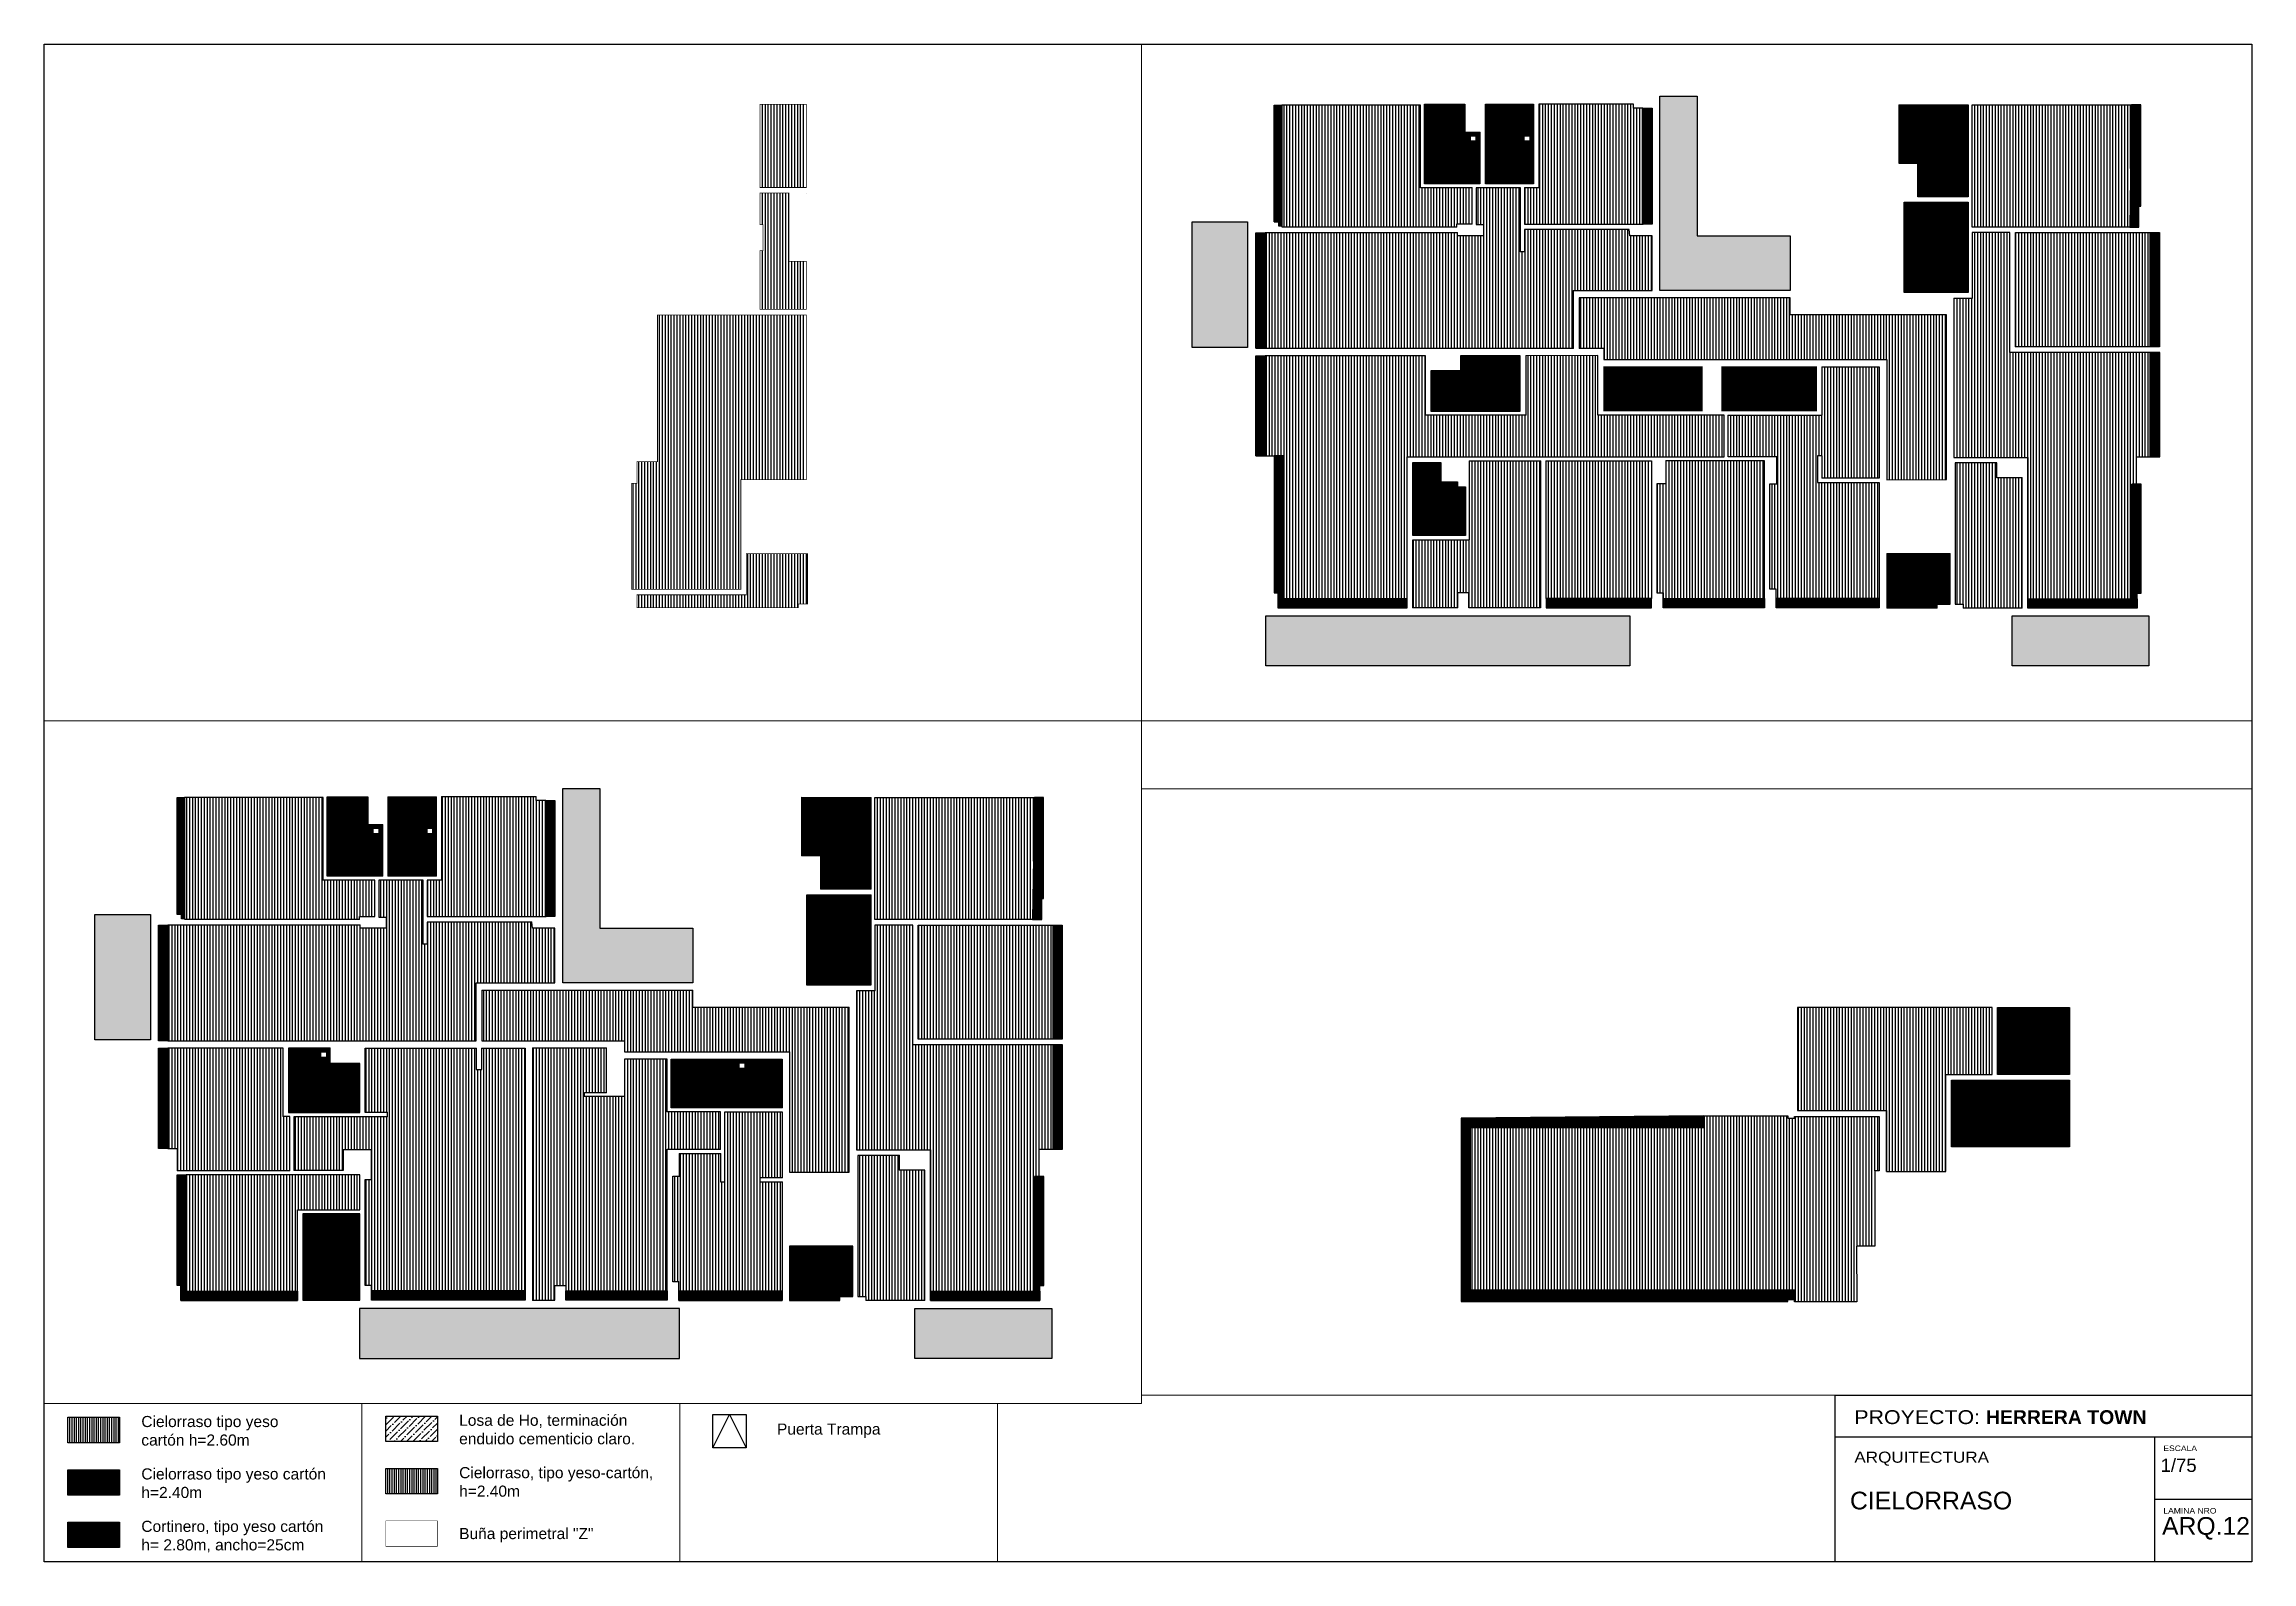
# Paper-space layout 'CIELORRASO' of a CAD drawing. Header units: metres. Extents: x 22 to 817, y 20 to 567.
# The model-space entities are those that its viewports show. They can reach past a viewport. Long polylines and large blocks are cut down to what shows.
import ezdxf
from ezdxf.enums import TextEntityAlignment as Align

# ---------------------------------------------------------------- set-up
doc = ezdxf.new("R2010")
doc.units = ezdxf.units.M
for name, color, linetype in [('0.1', 1, 'Continuous'), ('A-Cielorraso', 1, 'Continuous'), ('A-Pisos', 251, 'Continuous'), ('CIELORRASO HT', 123, 'Continuous'), ('NRO.ROTULO', 1, 'Continuous')]:
    doc.layers.add(name, color=color, linetype=linetype)
doc.styles.add('1-50', font='arial.ttf', dxfattribs={"width": 1.1, "height": 0.075})
doc.styles.add('ARIAL', font='arial.ttf')
doc.styles.add('ROMANS', font='arial.ttf', dxfattribs={"width": 0.8})
doc.styles.get("Standard").update_dxf_attribs({"font": 'arial.ttf'})
pattern_1 = [(270, (0, -50), (0.079375, -1e-17), [])]
pattern_2 = [(270, (0, -50), (0.03175, -3e-18), [])]
pattern_3 = [(180, (0, -50), (0, -0.015875), [])]

psp = doc.layouts.new('CIELORRASO')

msp = doc.modelspace()

# ---------------------------------------------------------------- texts
at = {"char_height": 0.4, "attachment_point": 1}
for s, width, insert in [('Cielorraso tipo yeso cartón h=2.60m', 5.95615, (322.451, -123.625)), ('Cielorraso tipo yeso cartón h=2.40m', 8.10151, (322.451, -125.513)), ('Cortinero, tipo yeso cartón\\Ph= 2.80m, ancho=25cm', 8.10151, (322.451, -127.4)), ('Losa de Ho, terminación enduido cementicio claro.', 8.10151, (322.451, -129.288)), ('Cielorraso, tipo yeso-cartón, \\Ph=2.40m', 8.10151, (322.451, -131.175)), ('Buña perimetral "Z"', 8.10151, (322.451, -133.369)), ('Puerta Trampa', 8.10151, (322.451, -135.314))]:
    msp.add_mtext_dynamic_manual_height_columns(s, width=width, gutter_width=12.5, heights=[0], dxfattribs=dict(at, insert=insert))

# ---------------------------------------------------------------- blocks, each defined once
blk = doc.blocks.new('rótulo')
for p, q in [((-35, 45), (-35, 0)), ((0, 22.5), (-35, 22.5))]:
    blk.add_line(p, q)
for points in [[(0, 0), (-794.85, 0), (-794.85, 546.62), (0, 546.62)], [(0, 0), (-150, 0), (-150, 60), (0, 60)]]:
    blk.add_lwpolyline(points, close=True)
blk.add_lwpolyline([(-150, 45), (0, 45)])
at = {"layer": '0.1'}
blk.add_line((0, 45), (0, 0), dxfattribs=at)
at = {"attachment_point": 1, "style": '1-50'}
for s, width, gutter_width, heights, insert, char_height in [('PROYECTO: {\\fArial|b1|i0|c0|p34;HERRERA TOWN}', 176.8359, 1.12, [0], (-143.11, 54.63), 5), ('ARQUITECTURA', 55.379, 1.93, [6.85], (-143.1, 39.7), 4), ('ESCALA', 32.3125, 1.12, [3.99], (-31.86, 41.91), 2), ('LAMINA NRO', 32.3125, 1.12, [3.99], (-31.86, 19.41), 2)]:
    blk.add_mtext_dynamic_manual_height_columns(s, width=width, gutter_width=gutter_width, heights=heights, dxfattribs=dict(at, insert=insert, char_height=char_height))
blk = doc.blocks.new('A$C3C1573BB')
at = {"style": 'ROMANS'}
for tag, p in [('ESCALA', (-15.56, -25.32)), ('TITULO', (-70.23, -37.14)), ('NRO', (-20.74, -36.81))]:
    blk.add_attdef(tag, p, '', height=1.5, dxfattribs=at)
blk = doc.blocks.new('A$C206ab883')
at = {"layer": 'A-Cielorraso', "color": 30, "ltscale": 0.5, "true_color": 0xf26722, "const_width": 0.02}
for points in [[(0, -3.285), (4.73, -3.285), (4.73, -3.207), (5.143, -3.207), (5.143, -2.232), (3.745, -2.232), (3.745, 0), (0, 0), (0, 0)], [(9.755, -0.077), (9.5, -0.077), (9.5, 0.025), (6.94, 0.025), (6.94, -2.232), (6.565, -2.232), (6.555, -2.232), (6.555, -3.212), (9.765, -3.212), (9.755, -3.212)], [(22.899, -3.292), (18.644, -3.291), (18.644, 0.008), (22.95, 0.007)], [(-0.45, -6.566), (7.879, -6.566), (7.879, -5.005), (10, -5.005), (10, -3.526), (9.4, -3.526), (9.383, -3.362), (6.555, -3.362), (6.555, -3.962), (6.445, -3.962), (6.445, -2.232), (5.253, -2.232), (5.253, -3.225), (5.449, -3.225), (5.449, -3.525), (4.749, -3.525), (4.748, -3.445), (-0.45, -3.445)], [(23.454, -6.677), (19.664, -6.677), (19.664, -3.442), (18.644, -3.442), (18.644, -5.217), (18.15, -5.217), (18.15, -9.514), (20.144, -9.514), (20.144, -13.327)], [(23.454, -6.527), (19.814, -6.527), (19.814, -3.442), (23.455, -3.442)], [(-0.45, -9.475), (-0.201, -9.475), (-0.201, -10.075), (2.849, -10.075), (2.849, -8.615), (2.664, -8.615), (2.664, -6.766), (-0.45, -6.766)], [(4.734, -8.505), (4.734, -7.181), (3.934, -7.181), (3.934, -6.766), (2.814, -6.766), (2.814, -8.505), (4.734, -8.505)], [(5.049, -13.327), (5.049, -13.175), (4.884, -13.175), (4.884, -10.313), (5.049, -10.313), (5.049, -9.513), (4.284, -9.513), (4.284, -10.075), (2.959, -10.075), (2.959, -8.615), (5.484, -8.615), (5.484, -8.505), (4.884, -8.505), (4.884, -6.766), (7.879, -6.766), (7.879, -7.346), (8.029, -7.346), (8.029, -6.766), (9.198, -6.766), (9.198, -13.327)], [(13.034, -13.327), (13.032, -9.499), (14.479, -9.499), (14.479, -8.488), (13.034, -8.488), (13.034, -7.066), (11.885, -7.066), (11.885, -8.076), (10.798, -8.076), (10.798, -7.966), (11.398, -7.966), (11.398, -6.766), (9.398, -6.766), (9.398, -13.577), (9.998, -13.577), (9.998, -13.176), (10.298, -13.176), (10.298, -13.327)], [(13.349, -13.33), (13.349, -13.076), (13.184, -13.076), (13.184, -10.229), (13.364, -10.229), (13.364, -9.609), (14.479, -9.608), (14.479, -10.376), (14.589, -10.376), (14.589, -8.488), (16.139, -8.488), (16.139, -10.266), (16.14, -10.269), (15.539, -10.269), (15.539, -10.376), (16.139, -10.376), (16.139, -13.33), (16.139, -13.33)], [(22.956, -13.333), (22.956, -13.177), (22.956, -13.177), (22.956, -10.235), (23.079, -10.234), (23.079, -9.495), (23.454, -9.495)], [(0.049, -13.332), (3.049, -13.332), (3.049, -11.137), (4.734, -11.137), (4.734, -10.185), (0.049, -10.185), (0.049, -10.185)]]:
    blk.add_lwpolyline(points, dxfattribs=at)
for points in [[(3.855, 0.025), (4.949, 0.025), (4.949, -0.725), (5.35, -0.725), (5.35, -2.122), (3.855, -2.122)], [(5.5, 0.025), (6.8, 0.025), (6.8, -2.122), (5.5, -2.122)], [(18.534, -2.473), (17.18, -2.472), (17.18, -1.572), (16.67, -1.572), (16.67, 0.008), (18.534, 0.008)], [(16.81, -2.622), (18.534, -2.622), (18.534, -5.062), (16.81, -5.062)], [(13.73, -5.205), (8.029, -5.205), (8.029, -6.566), (11.885, -6.566), (11.885, -6.866), (16.339, -6.866), (16.339, -10.116), (17.95, -10.113), (17.95, -5.666), (13.73, -5.666)], [(16.139, -8.378), (13.144, -8.378), (13.144, -7.066), (16.139, -7.066)], [(18.185, -9.664), (18.185, -10.098), (18.185, -10.098), (18.185, -13.477), (18.4, -13.477), (18.4, -13.577), (19.994, -13.577), (19.994, -10.065), (19.309, -10.065), (19.309, -9.664)], [(3.199, -13.577), (4.734, -13.577), (4.734, -11.247), (3.199, -11.247)]]:
    blk.add_lwpolyline(points, close=True, dxfattribs=at)
blk = doc.blocks.new('A$Cbd99d838')
at = {"layer": 'A-Cielorraso', "color": 30, "ltscale": 0.5, "true_color": 0xf26722, "const_width": 0.02}
for points in [[(-13.73, 1.92), (-9, 1.92), (-9, 1.999), (-8.587, 1.999), (-8.587, 2.974), (-9.985, 2.974), (-9.985, 5.205), (-13.73, 5.205), (-13.73, 5.205)], [(9.169, 1.913), (4.914, 1.914), (4.914, 5.213), (9.22, 5.213)], [(-14.18, -1.361), (-5.851, -1.361), (-5.851, 0.2), (-3.73, 0.2), (-3.73, 1.679), (-4.33, 1.679), (-4.347, 1.844), (-7.175, 1.844), (-7.175, 1.244), (-7.285, 1.244), (-7.285, 2.974), (-8.477, 2.974), (-8.477, 1.98), (-8.281, 1.98), (-8.281, 1.68), (-8.981, 1.68), (-8.982, 1.76), (-14.18, 1.76)], [(9.724, -1.472), (5.934, -1.472), (5.934, 1.764), (4.914, 1.764), (4.914, -0.012), (4.42, -0.012), (4.42, -4.309), (6.414, -4.309), (6.414, -8.122)], [(9.724, -1.322), (6.084, -1.322), (6.084, 1.764), (9.725, 1.763)], [(-10.338, -8.125), (-10.338, -4.292), (-1.786, -4.292), (-1.786, -3.167), (-5.192, -3.172), (-5.192, -1.56), (-7.137, -1.561), (-7.137, -3.167), (-9.851, -3.167), (-9.851, -1.561), (-14.18, -1.561)], [(-0.381, -8.12), (-0.381, -7.87), (-0.546, -7.869), (-0.546, -5.027), (-0.361, -5.027), (-0.361, -4.292), (-1.676, -4.292), (-1.676, -3.167), (0.862, -3.167), (0.862, -1.86), (2.4, -1.86), (2.4, -4.871), (0.862, -4.871), (0.862, -4.271), (0.742, -4.271), (0.742, -4.991), (2.4, -4.991), (2.4, -8.12)], [(-14.18, -4.27), (-13.681, -4.27), (-13.681, -7.97), (-13.681, -7.97), (-13.681, -8.125)], [(-6.588, -8.12), (-6.588, -4.402), (-3.746, -4.402), (-3.746, -8.12)], [(-0.696, -8.12), (-0.696, -4.402), (-3.361, -4.402), (-3.361, -5.027), (-3.596, -5.027), (-3.596, -7.971), (-3.432, -7.971), (-3.432, -8.12)], [(9.226, -5.029), (9.349, -5.029), (9.349, -4.289), (9.724, -4.289)]]:
    blk.add_lwpolyline(points, dxfattribs=at)
for points in [[(-9.875, 5.23), (-8.781, 5.23), (-8.781, 4.48), (-8.38, 4.48), (-8.38, 3.084), (-9.875, 3.084)], [(-8.23, 5.23), (-6.93, 5.23), (-6.93, 3.084), (-8.23, 3.084)], [(-3.965, 1.994), (-3.975, 1.994), (-3.975, 5.128), (-4.23, 5.128), (-4.23, 5.23), (-6.79, 5.23), (-6.79, 2.974), (-7.165, 2.974), (-7.175, 2.974), (-7.175, 1.994)], [(4.804, 2.733), (3.45, 2.733), (3.45, 3.633), (2.94, 3.633), (2.94, 5.214), (4.804, 5.213)], [(3.08, 2.583), (4.804, 2.583), (4.804, 0.143), (3.08, 0.143)], [(0, 0), (-5.701, 0), (-5.701, -1.361), (-5.032, -1.361), (-5.032, -1.661), (2.609, -1.661), (2.609, -4.911), (4.22, -4.908), (4.22, -0.461), (0, -0.461)], [(-5.037, -1.86), (-2.372, -1.86), (-2.372, -3.057), (-5.037, -3.057)], [(-1.845, -1.86), (0.712, -1.86), (0.712, -3.057), (-1.845, -3.057)], [(-6.738, -8.37), (-8.681, -8.37), (-8.681, -7.97), (-8.981, -7.97), (-8.981, -8.375), (-10.188, -8.375), (-10.188, -6.539), (-8.661, -6.539), (-8.661, -4.402), (-6.738, -4.402)], [(4.455, -4.459), (4.455, -4.893), (4.455, -4.893), (4.455, -8.272), (4.67, -8.272), (4.67, -8.372), (6.264, -8.372), (6.264, -4.859), (5.579, -4.859), (5.579, -4.459)], [(2.609, -6.911), (2.609, -8.375), (3.97, -8.375), (3.97, -8.272), (4.32, -8.272), (4.32, -6.911)]]:
    blk.add_lwpolyline(points, close=True, dxfattribs=at)

# ---------------------------------------------------------------- hatches: boundary and pattern name
h = msp.add_hatch()
h.set_pattern_fill('ANSI36', color=62, scale=0.05)
h.paths.add_polyline_path([(340.726, -127.095), (339.225, -127.095), (339.225, -123.704), (340.726, -123.704)])
h.paths.add_polyline_path([(351.861, -120.305), (352.861, -120.305), (352.861, -124.075), (355.376, -124.075), (355.376, -125.554), (351.861, -125.554)])
h.paths.add_polyline_path([(346.373, -135.694), (355.013, -135.694), (355.013, -134.345), (346.373, -134.345)])
h.paths.add_polyline_path([(365.065, -135.696), (361.37, -135.696), (361.37, -134.345), (365.065, -134.345)])
h = msp.add_hatch()
h.set_pattern_fill('ANSI36', color=62, scale=0.05)
h.paths.add_polyline_path([(319.81, -129.337), (321.668, -129.337), (321.668, -130.25), (319.81, -130.25)])
h = msp.add_hatch()
h.set_pattern_fill('ANSI36', color=62, scale=0.05)
h.paths.add_polyline_path([(351.861, -170.305), (352.861, -170.305), (352.861, -174.075), (355.376, -174.075), (355.376, -175.554), (351.861, -175.554)])
h.paths.add_polyline_path([(340.726, -177.095), (339.225, -177.095), (339.225, -173.704), (340.726, -173.704)])
h.paths.add_polyline_path([(351.045, -185.694), (341.221, -185.694), (341.221, -184.345), (351.045, -184.345)])
h.paths.add_polyline_path([(365.065, -185.696), (361.37, -185.696), (361.37, -184.345), (365.065, -184.345)])
at = {"layer": 'CIELORRASO HT', "transparency": 33554559}
h = msp.add_hatch(dxfattribs=at)
h.set_pattern_fill('ANSI31', color=12, scale=0.025, angle=225)
h.paths.add_polyline_path([(359.095, -72.922), (358.316, -72.922), (358.316, -73.775), (358.395, -73.775), (358.395, -74.475), (358.315, -74.475), (358.315, -76.065), (359.564, -76.065), (359.564, -74.765), (359.095, -74.765)])
h.paths.add_polyline_path([(358.316, -70.526), (359.564, -70.526), (359.564, -72.772), (358.316, -72.772)])
h = msp.add_hatch(dxfattribs=at)
h.set_pattern_fill('ANSI31', color=12, scale=0.025, angle=225)
h.paths.add_polyline_path([(359.564, -76.215), (355.596, -76.215), (355.546, -76.215), (355.546, -80.181), (354.995, -80.181), (354.995, -80.762), (354.895, -80.762), (354.845, -80.762), (354.845, -83.624), (357.796, -83.624), (357.796, -82.662), (357.796, -80.662), (359.564, -80.662)])
h = msp.add_hatch(dxfattribs=at)
h.set_pattern_fill('ANSI31', color=12, scale=0.025, angle=225)
h.paths.add_polyline_path([(359.346, -84.025), (359.596, -84.025), (359.596, -82.662), (357.996, -82.662), (357.946, -82.662), (357.946, -83.774), (354.994, -83.774), (354.994, -84.125), (359.346, -84.125)])
at = {"layer": 'CIELORRASO HT', "true_color": 0xa953a0, "transparency": 33554559}
h = msp.add_hatch(dxfattribs=at)
h.set_pattern_fill('ANSI31', color=215, scale=0.005, angle=135)
h.paths.add_polyline_path([(341.645, -123.82), (341.566, -123.82), (341.566, -123.704), (341.446, -123.704), (341.446, -120.549), (341.646, -120.549)])
h.paths.add_polyline_path([(341.196, -127.115), (340.946, -127.115), (340.946, -123.994), (341.196, -123.994)])
h.paths.add_polyline_path([(341.196, -130.024), (340.946, -130.024), (340.946, -127.315), (341.196, -127.315)])
at = {"layer": 'CIELORRASO HT', "transparency": 33554559}
h = msp.add_hatch(dxfattribs=at)
h.set_pattern_fill('ANSI31', color=256, scale=0.025, angle=225)
h.paths.add_polyline_path([(346.393, -123.994), (341.196, -123.994), (341.196, -127.115), (349.525, -127.115), (349.525, -125.554), (351.646, -125.554), (351.646, -124.075), (351.046, -124.075), (351.029, -123.91), (348.201, -123.91), (348.201, -124.51), (348.091, -124.51), (348.091, -122.78), (346.899, -122.78), (346.899, -123.774), (347.095, -123.774), (347.095, -124.074), (346.395, -124.074)])
h.paths.add_polyline_path([(351.411, -123.76), (351.401, -123.76), (351.401, -120.626), (351.146, -120.626), (351.146, -120.524), (348.586, -120.524), (348.586, -122.78), (348.211, -122.78), (348.201, -122.78), (348.201, -123.76)])
h.paths.add_polyline_path([(344.495, -129.164), (344.31, -129.164), (344.31, -127.315), (341.196, -127.315), (341.196, -130.024), (341.445, -130.024), (341.445, -130.624), (344.495, -130.624)])
h.paths.add_polyline_path([(346.38, -131.685), (346.38, -130.734), (341.695, -130.734), (341.695, -133.88), (344.695, -133.88), (344.695, -131.685)])
h.paths.add_polyline_path([(350.844, -127.315), (350.844, -133.875), (346.695, -133.875), (346.695, -133.724), (346.53, -133.724), (346.53, -130.862), (346.695, -130.862), (346.695, -130.062), (345.93, -130.062), (345.93, -130.624), (344.605, -130.624), (344.605, -129.164), (347.13, -129.164), (347.13, -129.054), (346.53, -129.054), (346.53, -127.315), (349.525, -127.315), (349.525, -127.895), (349.675, -127.895), (349.675, -127.315)])
h.paths.add_polyline_path([(353.044, -127.315), (351.044, -127.314), (351.044, -134.125), (351.644, -134.125), (351.644, -133.725), (351.944, -133.725), (351.944, -133.875), (354.68, -133.875), (354.678, -130.047), (356.125, -130.047), (356.125, -129.037), (354.68, -129.037), (354.68, -127.615), (353.531, -127.615), (353.531, -128.625), (352.444, -128.625), (352.444, -128.515), (353.044, -128.515)])
h.paths.add_polyline_path([(356.235, -129.037), (357.785, -129.037), (357.785, -130.815), (357.785, -130.818), (357.185, -130.818), (357.185, -130.925), (357.785, -130.925), (357.785, -133.879), (354.994, -133.879), (354.994, -133.624), (354.83, -133.624), (354.83, -130.777), (355.01, -130.777), (355.01, -130.157), (356.125, -130.157), (356.125, -130.925), (356.235, -130.925)])
h.paths.add_polyline_path([(364.602, -133.882), (364.602, -133.726), (364.602, -130.783), (364.725, -130.783), (364.725, -130.043), (365.1, -130.043), (365.1, -127.226), (361.31, -127.226), (361.31, -123.99), (360.29, -123.99), (360.29, -125.766), (359.796, -125.766), (359.796, -130.063), (361.79, -130.063), (361.79, -133.875)])
h.paths.add_polyline_path([(359.831, -130.213), (359.831, -130.647), (359.831, -134.025), (360.046, -134.025), (360.046, -134.125), (361.64, -134.125), (361.64, -130.613), (360.955, -130.613), (360.955, -130.213)])
h.paths.add_polyline_path([(365.1, -127.076), (361.46, -127.076), (361.46, -123.99), (365.101, -123.991)])
h.paths.add_polyline_path([(364.545, -123.841), (360.29, -123.84), (360.29, -120.541), (364.596, -120.541)])
h = msp.add_hatch(dxfattribs=at)
h.set_pattern_fill('ANSI31', color=256, scale=0.025, angle=225)
h.paths.add_polyline_path([(345.391, -120.549), (341.646, -120.549), (341.646, -123.834), (346.376, -123.834), (346.376, -123.755), (346.789, -123.755), (346.789, -122.78), (345.391, -122.78)])
h = msp.add_hatch(dxfattribs=at)
h.set_pattern_fill('ANSI31', color=150, scale=0.01, angle=225)
h.paths.add_polyline_path([(345.748, -120.599), (346.348, -120.599), (346.348, -121.199), (345.748, -121.199)], flags=16)
h.paths.add_polyline_path([(346.746, -121.374), (346.896, -121.374), (346.896, -121.524), (346.746, -121.524)], flags=16)
h.paths.add_polyline_path([(345.501, -120.524), (346.595, -120.524), (346.595, -121.274), (346.996, -121.274), (346.996, -122.67), (345.501, -122.67)])
h = msp.add_hatch(dxfattribs=at)
h.set_pattern_fill('ANSI31', color=150, scale=0.01, angle=225)
h.paths.add_polyline_path([(345.748, -120.599), (346.348, -120.599), (346.348, -121.199), (345.748, -121.199)])
h = msp.add_hatch(dxfattribs=at)
h.set_pattern_fill('ANSI31', color=150, scale=0.01, angle=225)
h.paths.add_polyline_path([(348.196, -121.374), (348.346, -121.374), (348.346, -121.524), (348.196, -121.524)], flags=16)
h.paths.add_polyline_path([(347.496, -120.599), (348.096, -120.599), (348.096, -121.199), (347.496, -121.199)], flags=16)
h.paths.add_polyline_path([(347.146, -120.524), (348.446, -120.524), (348.446, -122.67), (347.146, -122.67)])
h = msp.add_hatch(dxfattribs=at)
h.set_pattern_fill('ANSI31', color=150, scale=0.01, angle=225)
h.set_pattern_definition([(270, (1.747994, -7.6e-05), (0.03175, -3e-18), [])])
h.paths.add_polyline_path([(347.496, -120.599), (348.096, -120.599), (348.096, -121.199), (347.496, -121.199)])
at = {"layer": 'CIELORRASO HT', "true_color": 0xa953a0, "transparency": 33554559}
h = msp.add_hatch(dxfattribs=at)
h.set_pattern_fill('ANSI31', color=215, scale=0.005, angle=135)
h.paths.add_polyline_path([(351.651, -123.76), (351.396, -123.76), (351.396, -120.626), (351.651, -120.626)])
at = {"layer": 'CIELORRASO HT', "transparency": 33554559}
h = msp.add_hatch(dxfattribs=at)
h.set_pattern_fill('ANSI31', color=150, scale=0.01, angle=225)
h.paths.add_polyline_path([(358.456, -123.171), (360.18, -123.171), (360.18, -125.611), (358.456, -125.611)])
h.paths.add_polyline_path([(360.18, -123.021), (358.826, -123.021), (358.826, -122.121), (358.316, -122.121), (358.316, -120.54), (360.18, -120.541)])
at = {"layer": 'CIELORRASO HT', "true_color": 0xa953a0, "transparency": 33554559}
h = msp.add_hatch(dxfattribs=at)
h.set_pattern_fill('ANSI31', color=215, scale=0.005, angle=135)
h.paths.add_polyline_path([(364.545, -123.841), (364.795, -123.841), (364.795, -123.276), (364.846, -123.276), (364.846, -120.541), (364.596, -120.541)])
h.paths.add_polyline_path([(365.35, -127.076), (365.101, -127.076), (365.101, -123.991), (365.35, -123.991)])
h.paths.add_polyline_path([(365.1, -130.043), (365.359, -130.043), (365.359, -127.226), (365.1, -127.226)])
at = {"layer": 'CIELORRASO HT', "transparency": 33554559}
h = msp.add_hatch(dxfattribs=at)
h.set_pattern_fill('ANSI31', color=256, scale=0.025, angle=225)
h.paths.add_polyline_path([(319.81, -123.674), (321.668, -123.674), (321.668, -124.587), (319.81, -124.587)])
h = msp.add_hatch(dxfattribs=at)
h.set_pattern_fill('ANSI31', color=150, scale=0.01, angle=225)
h.paths.add_polyline_path([(319.81, -125.562), (321.668, -125.562), (321.668, -126.475), (319.81, -126.475)])
h = msp.add_hatch(dxfattribs=at)
h.set_pattern_fill('ANSI31', color=12, scale=0.025, angle=225)
h.paths.add_polyline_path([(355.376, -125.754), (349.675, -125.754), (349.675, -127.115), (353.531, -127.115), (353.531, -127.415), (357.985, -127.415), (357.985, -130.665), (359.596, -130.662), (359.596, -126.215), (355.376, -126.215)])
at = {"layer": 'CIELORRASO HT', "true_color": 0xa953a0, "transparency": 33554559}
h = msp.add_hatch(dxfattribs=at)
h.set_pattern_fill('ANSI31', color=215, scale=0.005, angle=135)
h.paths.add_polyline_path([(319.81, -127.449), (321.668, -127.449), (321.668, -128.363), (319.81, -128.363)])
at = {"layer": 'CIELORRASO HT', "transparency": 33554559}
h = msp.add_hatch(dxfattribs=at)
h.set_pattern_fill('ANSI31', color=150, scale=0.01, angle=225)
h.paths.add_polyline_path([(346.38, -129.054), (346.38, -127.729), (345.58, -127.729), (345.58, -127.315), (344.46, -127.315), (344.46, -129.054)])
h.paths.add_polyline_path([(345.33, -127.415), (345.48, -127.415), (345.48, -127.565), (345.33, -127.565)], flags=16)
h.paths.add_polyline_path([(345.659, -128.091), (346.259, -128.091), (346.259, -128.691), (345.659, -128.691)], flags=16)
h = msp.add_hatch(dxfattribs=at)
h.set_pattern_fill('ANSI31', color=150, scale=0.01, angle=225)
h.set_pattern_definition([(270, (-0.089367, -7.492643), (0.03175, -3e-18), [])])
h.paths.add_polyline_path([(345.659, -128.091), (346.259, -128.091), (346.259, -128.691), (345.659, -128.691)])
h = msp.add_hatch(dxfattribs=at)
h.set_pattern_fill('ANSI31', color=150, scale=0.01, angle=225)
h.paths.add_polyline_path([(357.03, -127.971), (357.63, -127.971), (357.63, -128.571), (357.03, -128.571)], flags=16)
h.paths.add_polyline_path([(356.625, -127.715), (356.775, -127.715), (356.775, -127.865), (356.625, -127.865)], flags=16)
h.paths.add_polyline_path([(357.785, -128.927), (354.79, -128.927), (354.79, -127.615), (357.785, -127.615)])
h = msp.add_hatch(dxfattribs=at)
h.set_pattern_fill('ANSI31', color=150, scale=0.01, angle=225)
h.set_pattern_definition([(270, (11.282034, -7.372084), (0.03175, -3e-18), [])])
h.paths.add_polyline_path([(357.03, -127.971), (357.63, -127.971), (357.63, -128.571), (357.03, -128.571)])
at = {"layer": 'CIELORRASO HT', "true_color": 0xa953a0, "transparency": 33554559}
h = msp.add_hatch(dxfattribs=at)
h.set_pattern_fill('ANSI31', color=215, scale=0.005, angle=135)
h.paths.add_polyline_path([(344.695, -133.88), (344.695, -134.13), (341.545, -134.13), (341.545, -133.724), (341.446, -133.724), (341.446, -130.734), (341.695, -130.734), (341.695, -133.88)])
h = msp.add_hatch(dxfattribs=at)
h.set_pattern_fill('ANSI31', color=215, scale=0.005, angle=135)
h.paths.add_polyline_path([(364.602, -133.881), (364.744, -133.881), (364.744, -133.726), (364.852, -133.726), (364.855, -130.783), (364.602, -130.783)])
at = {"layer": 'CIELORRASO HT', "transparency": 33554559}
h = msp.add_hatch(dxfattribs=at)
h.set_pattern_fill('ANSI31', color=12, scale=0.025, angle=225)
h.paths.add_polyline_path([(319.81, -131.225), (321.668, -131.225), (321.668, -132.138), (319.81, -132.138)])
h = msp.add_hatch(dxfattribs=at)
h.set_pattern_fill('ANSI31', color=150, scale=0.01, angle=225)
h.paths.add_polyline_path([(344.845, -134.125), (346.38, -134.125), (346.38, -131.795), (344.845, -131.795)])
h = msp.add_hatch(dxfattribs=at)
h.set_pattern_fill('ANSI31', color=150, scale=0.01, angle=225)
h.paths.add_polyline_path([(357.985, -132.665), (357.985, -134.129), (359.346, -134.129), (359.346, -134.025), (359.696, -134.025), (359.696, -132.665)])
at = {"layer": 'CIELORRASO HT', "true_color": 0xa953a0, "transparency": 33554559}
h = msp.add_hatch(dxfattribs=at)
h.set_pattern_fill('ANSI31', color=215, scale=0.005, angle=135)
h.paths.add_polyline_path([(350.844, -134.125), (346.695, -134.125), (346.695, -133.875), (350.844, -133.875)])
h = msp.add_hatch(dxfattribs=at)
h.set_pattern_fill('ANSI31', color=215, scale=0.005, angle=135)
h.paths.add_polyline_path([(354.68, -134.125), (351.944, -134.125), (351.944, -133.875), (354.68, -133.875)])
h = msp.add_hatch(dxfattribs=at)
h.set_pattern_fill('ANSI31', color=215, scale=0.005, angle=135)
h.paths.add_polyline_path([(357.785, -134.129), (354.994, -134.129), (354.994, -133.879), (357.785, -133.879)])
h = msp.add_hatch(dxfattribs=at)
h.set_pattern_fill('ANSI31', color=215, scale=0.005, angle=135)
h.paths.add_polyline_path([(361.79, -133.875), (364.744, -133.882), (364.745, -134.132), (361.79, -134.132)])
h = msp.add_hatch(dxfattribs=at)
h.set_pattern_fill('ANSI31', color=215, scale=0.005, angle=135)
h.set_pattern_definition(pattern_3)
h.paths.add_polyline_path([(341.645, -173.82), (341.566, -173.82), (341.566, -173.704), (341.446, -173.704), (341.446, -170.549), (341.646, -170.549)])
h.paths.add_polyline_path([(341.196, -177.115), (340.946, -177.115), (340.946, -173.994), (341.196, -173.994)])
h.paths.add_polyline_path([(341.196, -180.024), (340.946, -180.024), (340.946, -177.315), (341.196, -177.315)])
at = {"layer": 'CIELORRASO HT', "transparency": 33554559}
h = msp.add_hatch(dxfattribs=at)
h.set_pattern_fill('ANSI31', color=256, scale=0.025, angle=225)
h.paths.add_polyline_path([(346.393, -173.994), (341.196, -173.994), (341.196, -177.115), (349.525, -177.115), (349.525, -175.554), (351.646, -175.554), (351.646, -174.075), (351.046, -174.075), (351.029, -173.91), (348.201, -173.91), (348.201, -174.51), (348.091, -174.51), (348.091, -172.78), (346.899, -172.78), (346.899, -173.774), (347.095, -173.774), (347.095, -174.074), (346.395, -174.074)])
h.paths.add_polyline_path([(351.411, -173.76), (351.401, -173.76), (351.401, -170.626), (351.146, -170.626), (351.146, -170.524), (348.586, -170.524), (348.586, -172.78), (348.211, -172.78), (348.201, -172.78), (348.201, -173.76)])
h = msp.add_hatch(dxfattribs=at)
h.set_pattern_fill('ANSI31', color=256, scale=0.025, angle=225)
h.set_pattern_definition(pattern_1)
h.paths.add_polyline_path([(345.391, -170.549), (341.646, -170.549), (341.646, -173.834), (346.376, -173.834), (346.376, -173.755), (346.789, -173.755), (346.789, -172.78), (345.391, -172.78)])
h = msp.add_hatch(dxfattribs=at)
h.set_pattern_fill('ANSI31', color=150, scale=0.01, angle=225)
h.set_pattern_definition(pattern_2)
h.paths.add_polyline_path([(345.748, -170.599), (346.348, -170.599), (346.348, -171.199), (345.748, -171.199)], flags=16)
h.paths.add_polyline_path([(346.746, -171.374), (346.896, -171.374), (346.896, -171.524), (346.746, -171.524)], flags=16)
h.paths.add_polyline_path([(345.501, -170.524), (346.595, -170.524), (346.595, -171.274), (346.996, -171.274), (346.996, -172.67), (345.501, -172.67)])
h = msp.add_hatch(dxfattribs=at)
h.set_pattern_fill('ANSI31', color=150, scale=0.01, angle=225)
h.set_pattern_definition(pattern_2)
h.paths.add_polyline_path([(345.748, -170.599), (346.348, -170.599), (346.348, -171.199), (345.748, -171.199)])
h = msp.add_hatch(dxfattribs=at)
h.set_pattern_fill('ANSI31', color=150, scale=0.01, angle=225)
h.set_pattern_definition(pattern_2)
h.paths.add_polyline_path([(348.196, -171.374), (348.346, -171.374), (348.346, -171.524), (348.196, -171.524)], flags=16)
h.paths.add_polyline_path([(347.496, -170.599), (348.096, -170.599), (348.096, -171.199), (347.496, -171.199)], flags=16)
h.paths.add_polyline_path([(347.146, -170.524), (348.446, -170.524), (348.446, -172.67), (347.146, -172.67)])
h = msp.add_hatch(dxfattribs=at)
h.set_pattern_fill('ANSI31', color=150, scale=0.01, angle=225)
h.set_pattern_definition([(270, (1.747994, -50.000076), (0.03175, -3e-18), [])])
h.paths.add_polyline_path([(347.496, -170.599), (348.096, -170.599), (348.096, -171.199), (347.496, -171.199)])
at = {"layer": 'CIELORRASO HT', "true_color": 0xa953a0, "transparency": 33554559}
h = msp.add_hatch(dxfattribs=at)
h.set_pattern_fill('ANSI31', color=215, scale=0.005, angle=135)
h.set_pattern_definition(pattern_3)
h.paths.add_polyline_path([(351.651, -173.76), (351.396, -173.76), (351.396, -170.626), (351.651, -170.626)])
at = {"layer": 'CIELORRASO HT', "transparency": 33554559}
h = msp.add_hatch(dxfattribs=at)
h.set_pattern_fill('ANSI31', color=150, scale=0.01, angle=225)
h.set_pattern_definition(pattern_2)
h.paths.add_polyline_path([(358.456, -173.171), (360.18, -173.171), (360.18, -175.611), (358.456, -175.611)])
h.paths.add_polyline_path([(360.18, -173.021), (358.826, -173.021), (358.826, -172.121), (358.316, -172.121), (358.316, -170.54), (360.18, -170.541)])
h = msp.add_hatch(dxfattribs=at)
h.set_pattern_fill('ANSI31', color=256, scale=0.025, angle=225)
h.paths.add_polyline_path([(359.831, -180.213), (359.831, -180.647), (359.831, -184.025), (360.046, -184.025), (360.046, -184.125), (361.64, -184.125), (361.64, -180.613), (360.955, -180.613), (360.955, -180.213)])
h.paths.add_polyline_path([(364.602, -183.882), (364.602, -183.726), (364.602, -180.783), (364.725, -180.783), (364.725, -180.043), (365.1, -180.043), (365.1, -177.226), (361.31, -177.226), (361.31, -173.99), (360.29, -173.99), (360.29, -175.766), (359.796, -175.766), (359.796, -180.063), (361.79, -180.063), (361.79, -183.875)])
h.paths.add_polyline_path([(365.1, -177.076), (361.46, -177.076), (361.46, -173.99), (365.101, -173.991)])
h.paths.add_polyline_path([(364.545, -173.841), (360.29, -173.84), (360.29, -170.541), (364.596, -170.541)])
at = {"layer": 'CIELORRASO HT', "true_color": 0xa953a0, "transparency": 33554559}
h = msp.add_hatch(dxfattribs=at)
h.set_pattern_fill('ANSI31', color=215, scale=0.005, angle=135)
h.set_pattern_definition(pattern_3)
h.paths.add_polyline_path([(364.545, -173.841), (364.795, -173.841), (364.795, -173.276), (364.846, -173.276), (364.846, -170.541), (364.596, -170.541)])
h.paths.add_polyline_path([(365.35, -177.076), (365.101, -177.076), (365.101, -173.991), (365.35, -173.991)])
h.paths.add_polyline_path([(365.1, -180.043), (365.359, -180.043), (365.359, -177.226), (365.1, -177.226)])
at = {"layer": 'CIELORRASO HT', "transparency": 33554559}
h = msp.add_hatch(dxfattribs=at)
h.set_pattern_fill('ANSI31', color=12, scale=0.025, angle=225)
h.set_pattern_definition(pattern_1)
h.paths.add_polyline_path([(355.376, -175.754), (349.675, -175.754), (349.675, -177.115), (350.344, -177.115), (350.344, -177.415), (357.985, -177.415), (357.985, -180.665), (359.596, -180.662), (359.596, -176.215), (355.376, -176.215)])
h = msp.add_hatch(dxfattribs=at)
h.set_pattern_fill('ANSI31', color=256, scale=0.025, angle=225)
h.paths.add_polyline_path([(348.239, -177.315), (348.239, -178.921), (345.525, -178.921), (345.525, -177.315), (341.196, -177.315), (341.196, -180.024), (341.695, -180.024), (341.695, -183.724), (341.695, -183.879), (345.038, -183.879), (345.038, -180.046), (353.59, -180.046), (353.59, -178.921), (350.184, -178.926), (350.184, -177.314)])
h.paths.add_polyline_path([(348.638, -184.124), (346.695, -184.124), (346.695, -183.724), (346.395, -183.724), (346.395, -184.129), (345.188, -184.129), (345.188, -182.293), (346.715, -182.293), (346.715, -180.156), (348.638, -180.156)])
h.paths.add_polyline_path([(348.788, -180.156), (351.629, -180.156), (351.629, -183.874), (348.788, -183.874)], flags=17)
h.paths.add_polyline_path([(354.679, -180.156), (352.015, -180.156), (352.015, -180.781), (351.78, -180.781), (351.78, -183.725), (351.944, -183.725), (351.944, -183.874), (354.679, -183.874)])
h.paths.add_polyline_path([(353.7, -178.921), (356.238, -178.921), (356.238, -177.614), (357.776, -177.614), (357.776, -180.624), (356.238, -180.624), (356.238, -180.024), (356.118, -180.024), (356.118, -180.744), (357.776, -180.744), (357.776, -183.874), (354.994, -183.874), (354.994, -183.624), (354.829, -183.623), (354.829, -180.781), (355.015, -180.781), (355.015, -180.046), (353.7, -180.046)])
h = msp.add_hatch(dxfattribs=at)
h.set_pattern_fill('ANSI31', color=150, scale=0.01, angle=225)
h.paths.add_polyline_path([(346.475, -177.315), (346.475, -177.728), (345.675, -177.728), (345.675, -178.811), (348.089, -178.811), (348.089, -177.315)])
h.paths.add_polyline_path([(350.339, -177.614), (353.004, -177.614), (353.004, -178.811), (350.339, -178.811)])
h.paths.add_polyline_path([(353.531, -177.614), (356.088, -177.614), (356.088, -178.811), (353.531, -178.811)])
h.paths.add_polyline_path([(345.188, -180.196), (345.94, -180.196), (345.94, -180.722), (346.395, -180.722), (346.395, -180.862), (346.605, -180.86), (346.605, -182.174), (345.188, -182.174)])
at = {"layer": 'CIELORRASO HT', "true_color": 0xa953a0, "transparency": 33554559}
h = msp.add_hatch(dxfattribs=at)
h.set_pattern_fill('ANSI31', color=215, scale=0.005, angle=135)
h.paths.add_polyline_path([(341.545, -183.724), (341.545, -184.129), (345.038, -184.129), (345.038, -183.879), (341.695, -183.879), (341.695, -180.024), (341.445, -180.024), (341.445, -183.724)])
h.paths.add_polyline_path([(348.788, -184.124), (351.629, -184.124), (351.629, -183.874), (348.788, -183.874)])
h.paths.add_polyline_path([(351.944, -183.874), (354.679, -183.874), (354.679, -184.124), (351.944, -184.124)])
h = msp.add_hatch(dxfattribs=at)
h.set_pattern_fill('ANSI31', color=215, scale=0.005, angle=135)
h.set_pattern_definition(pattern_3)
h.paths.add_polyline_path([(364.602, -183.881), (364.744, -183.881), (364.744, -183.726), (364.852, -183.726), (364.855, -180.783), (364.602, -180.783)])
at = {"layer": 'CIELORRASO HT', "transparency": 33554559}
h = msp.add_hatch(dxfattribs=at)
h.set_pattern_fill('ANSI31', color=150, scale=0.01, angle=225)
h.set_pattern_definition(pattern_2)
h.paths.add_polyline_path([(357.985, -182.665), (357.985, -184.129), (359.346, -184.129), (359.346, -184.025), (359.696, -184.025), (359.696, -182.665)])
at = {"layer": 'CIELORRASO HT', "true_color": 0xa953a0, "transparency": 33554559}
h = msp.add_hatch(dxfattribs=at)
h.set_pattern_fill('ANSI31', color=215, scale=0.005, angle=135)
h.paths.add_polyline_path([(354.994, -183.874), (357.776, -183.874), (357.776, -184.124), (354.994, -184.124)])
h = msp.add_hatch(dxfattribs=at)
h.set_pattern_fill('ANSI31', color=215, scale=0.005, angle=135)
h.set_pattern_definition(pattern_3)
h.paths.add_polyline_path([(361.79, -183.875), (364.744, -183.882), (364.745, -184.132), (361.79, -184.132)])
at = {"layer": 'CIELORRASO HT', "transparency": 33554559}
h = msp.add_hatch(dxfattribs=at)
h.set_pattern_fill('ANSI31', color=12, scale=0.025, angle=225)
h.paths.add_polyline_path([(357.976, -280.664), (359.579, -280.665), (359.579, -278.047), (360.829, -278.047), (360.829, -276.238), (355.576, -276.238), (355.576, -279.016), (357.976, -279.016)])
h = msp.add_hatch(dxfattribs=at)
h.set_pattern_fill('ANSI31', color=150, scale=0.01, angle=225)
h.paths.add_polyline_path([(359.729, -278.197), (362.921, -278.197), (362.921, -279.997), (359.729, -279.997)])
h.paths.add_polyline_path([(362.921, -278.047), (360.979, -278.047), (360.979, -276.235), (362.921, -276.235)])
at = {"layer": 'CIELORRASO HT', "true_color": 0xa953a0, "transparency": 33554559}
h = msp.add_hatch(dxfattribs=at)
h.set_pattern_fill('ANSI31', color=215, scale=0.005, angle=135)
h.paths.add_polyline_path([(353.039, -279.481), (353.039, -279.166), (346.49, -279.231), (346.49, -284.175), (355.315, -284.175), (355.315, -284.125), (355.49, -284.125), (355.49, -283.875), (346.74, -283.875), (346.74, -279.481)])
at = {"layer": 'CIELORRASO HT', "transparency": 33554559}
h = msp.add_hatch(dxfattribs=at)
h.set_pattern_fill('ANSI31', color=256, scale=0.025, angle=225)
h.paths.add_polyline_path([(357.173, -284.19), (355.49, -284.19), (355.49, -284.125), (355.49, -283.875), (346.74, -283.875), (346.74, -279.481), (353.039, -279.481), (353.039, -279.166), (355.315, -279.166), (355.315, -279.227), (355.315, -279.231), (355.49, -279.231), (355.49, -279.181), (357.776, -279.181), (357.776, -280.65), (357.663, -280.65), (357.663, -282.68), (357.163, -282.68)])

# ---------------------------------------------------------------- linework, layer by layer
msp.add_lwpolyline([(359.564, -72.922), (359.561, -72.922)])
at = {"layer": 'A-Cielorraso', "color": 30, "ltscale": 0.5, "true_color": 0xf26722, "const_width": 0.02}
for points in [[(358.316, -70.526), (359.564, -70.526), (359.564, -72.772), (358.316, -72.772)], [(359.095, -72.922), (358.316, -72.922), (358.316, -73.775), (358.395, -73.775), (358.395, -74.475), (358.315, -74.475), (358.315, -76.065), (359.564, -76.065), (359.564, -74.765), (359.095, -74.765)], [(359.564, -76.215), (355.596, -76.215), (355.546, -76.215), (355.546, -80.181), (354.995, -80.181), (354.995, -80.762), (354.895, -80.762), (354.845, -80.762), (354.845, -83.624), (357.796, -83.624), (357.796, -82.662), (357.796, -80.662), (359.564, -80.662)], [(359.346, -84.025), (359.596, -84.025), (359.596, -82.662), (357.996, -82.662), (357.946, -82.662), (357.946, -83.774), (354.994, -83.774), (354.994, -84.125), (359.346, -84.125)], [(319.81, -133.112), (321.668, -133.112), (321.668, -134.026), (319.81, -134.026)]]:
    msp.add_lwpolyline(points, close=True, dxfattribs=at)
at = {"layer": 'A-Cielorraso', "ltscale": 0.5}
for points in [[(351.861, -120.305), (352.861, -120.305), (352.861, -124.075), (355.376, -124.075), (355.376, -125.554), (351.861, -125.554)], [(341.645, -123.82), (341.566, -123.82), (341.566, -123.704), (341.446, -123.704), (341.446, -120.549), (341.646, -120.549)], [(345.391, -120.549), (341.646, -120.549), (341.646, -120.549), (341.646, -123.834), (346.376, -123.834), (346.376, -123.755), (346.789, -123.755), (346.789, -122.78), (345.391, -122.78)], [(345.501, -120.524), (346.595, -120.524), (346.595, -121.274), (346.996, -121.274), (346.996, -122.67), (345.501, -122.67)], [(345.748, -120.599), (346.348, -120.599), (346.348, -121.199), (345.748, -121.199)], [(347.146, -120.524), (348.446, -120.524), (348.446, -122.67), (347.146, -122.67)], [(347.496, -120.599), (348.096, -120.599), (348.096, -121.199), (347.496, -121.199)], [(351.411, -123.76), (351.401, -123.76), (351.401, -120.626), (351.146, -120.626), (351.146, -120.524), (348.586, -120.524), (348.586, -122.78), (348.211, -122.78), (348.201, -122.78), (348.201, -123.76)], [(351.651, -123.76), (351.396, -123.76), (351.396, -120.626), (351.651, -120.626)], [(360.18, -123.021), (358.826, -123.021), (358.826, -122.121), (358.316, -122.121), (358.316, -120.54), (360.18, -120.541)], [(359.88, -120.691), (360.03, -120.691), (360.03, -120.841), (359.88, -120.841)], [(364.545, -123.841), (360.29, -123.84), (360.29, -120.541), (364.596, -120.541)], [(364.545, -123.841), (364.795, -123.841), (364.795, -123.276), (364.846, -123.276), (364.846, -120.541), (364.596, -120.541)], [(346.746, -121.374), (346.896, -121.374), (346.896, -121.524), (346.746, -121.524)], [(348.196, -121.374), (348.346, -121.374), (348.346, -121.524), (348.196, -121.524)], [(346.393, -123.994), (341.196, -123.994), (341.196, -127.115), (349.525, -127.115), (349.525, -125.554), (351.646, -125.554), (351.646, -124.075), (351.046, -124.075), (351.029, -123.91), (348.201, -123.91), (348.201, -124.51), (348.091, -124.51), (348.091, -122.78), (346.899, -122.78), (346.899, -123.774), (347.095, -123.774), (347.095, -124.074), (346.395, -124.074)], [(359.203, -122.271), (359.803, -122.271), (359.803, -122.871), (359.203, -122.871)], [(358.456, -123.171), (360.18, -123.171), (360.18, -125.611), (358.456, -125.611)], [(359.018, -123.321), (359.618, -123.321), (359.618, -123.921), (359.018, -123.921)], [(319.81, -123.674), (321.668, -123.674), (321.668, -124.587), (319.81, -124.587)], [(340.726, -127.095), (339.225, -127.095), (339.225, -123.704), (340.726, -123.704)], [(341.196, -127.115), (340.946, -127.115), (340.946, -123.994), (341.196, -123.994)], [(364.602, -133.882), (364.602, -133.726), (364.602, -133.726), (364.602, -130.783), (364.725, -130.783), (364.725, -130.043), (365.1, -130.043), (365.1, -127.226), (361.31, -127.226), (361.31, -123.99), (360.29, -123.99), (360.29, -125.766), (359.796, -125.766), (359.796, -130.063), (361.79, -130.063), (361.79, -133.875)], [(365.1, -127.076), (361.46, -127.076), (361.46, -123.99), (365.101, -123.991)], [(365.35, -127.076), (365.101, -127.076), (365.101, -123.991), (365.35, -123.991)], [(319.81, -125.562), (321.668, -125.562), (321.668, -126.475), (319.81, -126.475)], [(355.376, -125.754), (349.675, -125.754), (349.675, -127.115), (353.531, -127.115), (353.531, -127.415), (357.985, -127.415), (357.985, -130.665), (359.596, -130.662), (359.596, -126.215), (355.376, -126.215)], [(359.88, -125.461), (360.03, -125.461), (360.03, -125.311), (359.88, -125.311)], [(319.81, -127.449), (321.668, -127.449), (321.668, -128.363), (319.81, -128.363)], [(341.196, -130.024), (340.946, -130.024), (340.946, -127.315), (341.196, -127.315)], [(344.495, -129.164), (344.31, -129.164), (344.31, -127.315), (341.196, -127.315), (341.196, -130.024), (341.445, -130.024), (341.445, -130.624), (344.495, -130.624)], [(350.844, -127.315), (350.844, -133.875), (346.695, -133.875), (346.695, -133.724), (346.53, -133.724), (346.53, -130.862), (346.695, -130.862), (346.695, -130.062), (345.93, -130.062), (345.93, -130.624), (344.605, -130.624), (344.605, -129.164), (347.13, -129.164), (347.13, -129.054), (346.53, -129.054), (346.53, -127.315), (349.525, -127.315), (349.525, -127.895), (349.675, -127.895), (349.675, -127.315)], [(345.33, -127.415), (345.48, -127.415), (345.48, -127.565), (345.33, -127.565)], [(353.044, -127.315), (351.044, -127.314), (351.044, -134.125), (351.644, -134.125), (351.644, -133.725), (351.944, -133.725), (351.944, -133.875), (354.68, -133.875), (354.678, -130.047), (356.125, -130.047), (356.125, -129.037), (354.68, -129.037), (354.68, -127.615), (353.531, -127.615), (353.531, -128.625), (352.444, -128.625), (352.444, -128.515), (353.044, -128.515)], [(365.1, -130.043), (365.359, -130.043), (365.359, -127.226), (365.1, -127.226)], [(345.659, -128.091), (346.259, -128.091), (346.259, -128.691), (345.659, -128.691)], [(357.785, -128.927), (354.79, -128.927), (354.79, -127.615), (357.785, -127.615)], [(356.625, -127.715), (356.775, -127.715), (356.775, -127.865), (356.625, -127.865)], [(357.03, -127.971), (357.63, -127.971), (357.63, -128.571), (357.03, -128.571)], [(319.81, -129.337), (321.668, -129.337), (321.668, -130.25), (319.81, -130.25)], [(356.235, -129.037), (357.785, -129.037), (357.785, -130.815), (357.785, -130.818), (357.185, -130.818), (357.185, -130.925), (357.785, -130.925), (357.785, -133.879), (357.785, -133.879), (354.994, -133.879), (354.994, -133.624), (354.83, -133.624), (354.83, -130.777), (355.01, -130.777), (355.01, -130.157), (356.125, -130.157), (356.125, -130.925), (356.235, -130.925)], [(359.831, -130.213), (359.831, -130.647), (359.831, -130.647), (359.831, -134.025), (360.046, -134.025), (360.046, -134.125), (361.64, -134.125), (361.64, -130.613), (360.955, -130.613), (360.955, -130.213)], [(344.695, -133.88), (344.695, -134.13), (341.545, -134.13), (341.545, -133.724), (341.446, -133.724), (341.446, -130.734), (341.695, -130.734), (341.695, -133.88)], [(346.38, -131.685), (346.38, -130.734), (341.695, -130.734), (341.695, -130.734), (341.695, -133.88), (344.695, -133.88), (344.695, -131.685)], [(364.602, -133.881), (364.744, -133.881), (364.744, -133.726), (364.852, -133.726), (364.855, -130.783), (364.602, -130.783)], [(319.81, -131.225), (321.668, -131.225), (321.668, -132.138), (319.81, -132.138)], [(344.845, -134.125), (346.38, -134.125), (346.38, -131.795), (344.845, -131.795)], [(357.985, -132.665), (357.985, -134.129), (359.346, -134.129), (359.346, -134.025), (359.696, -134.025), (359.696, -132.665)], [(344.945, -133.035), (344.945, -133.185), (345.095, -133.185), (345.095, -133.035)], [(345.32, -133.405), (345.92, -133.405), (345.92, -134.005), (345.32, -134.005)], [(350.844, -134.125), (346.695, -134.125), (346.695, -133.875), (350.844, -133.875)], [(354.68, -134.125), (351.944, -134.125), (351.944, -133.875), (354.68, -133.875)], [(357.785, -134.129), (354.994, -134.129), (354.994, -133.879), (357.785, -133.879)], [(361.79, -133.875), (364.744, -133.882), (364.745, -134.132), (361.79, -134.132)], [(346.373, -135.694), (355.013, -135.694), (355.013, -134.345), (346.373, -134.345)], [(365.065, -135.696), (361.37, -135.696), (361.37, -134.345), (365.065, -134.345)], [(320.139, -134.987), (321.339, -134.987), (321.339, -136.187), (320.139, -136.187)], [(351.861, -170.305), (352.861, -170.305), (352.861, -174.075), (355.376, -174.075), (355.376, -175.554), (351.861, -175.554)], [(341.645, -173.82), (341.566, -173.82), (341.566, -173.704), (341.446, -173.704), (341.446, -170.549), (341.646, -170.549)], [(341.645, -173.82), (341.566, -173.82), (341.566, -173.704), (341.446, -173.704), (341.446, -170.549), (341.646, -170.549)], [(345.391, -170.549), (341.646, -170.549), (341.646, -170.549), (341.646, -173.834), (346.376, -173.834), (346.376, -173.755), (346.789, -173.755), (346.789, -172.78), (345.391, -172.78)], [(345.501, -170.524), (346.595, -170.524), (346.595, -171.274), (346.996, -171.274), (346.996, -172.67), (345.501, -172.67)], [(345.748, -170.599), (346.348, -170.599), (346.348, -171.199), (345.748, -171.199)], [(347.146, -170.524), (348.446, -170.524), (348.446, -172.67), (347.146, -172.67)], [(347.496, -170.599), (348.096, -170.599), (348.096, -171.199), (347.496, -171.199)], [(351.411, -173.76), (351.401, -173.76), (351.401, -170.626), (351.146, -170.626), (351.146, -170.524), (348.586, -170.524), (348.586, -172.78), (348.211, -172.78), (348.201, -172.78), (348.201, -173.76)], [(351.651, -173.76), (351.396, -173.76), (351.396, -170.626), (351.651, -170.626)], [(360.18, -173.021), (358.826, -173.021), (358.826, -172.121), (358.316, -172.121), (358.316, -170.54), (360.18, -170.541)], [(359.88, -170.691), (360.03, -170.691), (360.03, -170.841), (359.88, -170.841)], [(364.545, -173.841), (360.29, -173.84), (360.29, -170.541), (364.596, -170.541)], [(364.545, -173.841), (364.795, -173.841), (364.795, -173.276), (364.846, -173.276), (364.846, -170.541), (364.596, -170.541)], [(346.746, -171.374), (346.896, -171.374), (346.896, -171.524), (346.746, -171.524)], [(348.196, -171.374), (348.346, -171.374), (348.346, -171.524), (348.196, -171.524)], [(359.203, -172.271), (359.803, -172.271), (359.803, -172.871), (359.203, -172.871)], [(346.393, -173.994), (341.196, -173.994), (341.196, -177.115), (349.525, -177.115), (349.525, -175.554), (351.646, -175.554), (351.646, -174.075), (351.046, -174.075), (351.029, -173.91), (348.201, -173.91), (348.201, -174.51), (348.091, -174.51), (348.091, -172.78), (346.899, -172.78), (346.899, -173.774), (347.095, -173.774), (347.095, -174.074), (346.395, -174.074)], [(358.456, -173.171), (360.18, -173.171), (360.18, -175.611), (358.456, -175.611)], [(359.018, -173.321), (359.618, -173.321), (359.618, -173.921), (359.018, -173.921)], [(340.726, -177.095), (339.225, -177.095), (339.225, -173.704), (340.726, -173.704)], [(341.196, -177.115), (340.946, -177.115), (340.946, -173.994), (341.196, -173.994)], [(341.196, -177.115), (340.946, -177.115), (340.946, -173.994), (341.196, -173.994)], [(364.602, -183.882), (364.602, -183.726), (364.602, -183.726), (364.602, -180.783), (364.725, -180.783), (364.725, -180.043), (365.1, -180.043), (365.1, -177.226), (361.31, -177.226), (361.31, -173.99), (360.29, -173.99), (360.29, -175.766), (359.796, -175.766), (359.796, -180.063), (361.79, -180.063), (361.79, -183.875)], [(365.1, -177.076), (361.46, -177.076), (361.46, -173.99), (365.101, -173.991)], [(365.35, -177.076), (365.101, -177.076), (365.101, -173.991), (365.35, -173.991)], [(355.376, -175.754), (349.675, -175.754), (349.675, -177.115), (350.344, -177.115), (350.344, -177.415), (357.985, -177.415), (357.985, -180.665), (359.596, -180.662), (359.596, -176.215), (355.376, -176.215)], [(359.88, -175.461), (360.03, -175.461), (360.03, -175.311), (359.88, -175.311)], [(341.196, -180.024), (340.946, -180.024), (340.946, -177.315), (341.196, -177.315)], [(348.239, -177.315), (348.239, -178.921), (345.525, -178.921), (345.525, -177.315), (341.196, -177.315), (341.196, -180.024), (341.695, -180.024), (341.695, -183.724), (341.695, -183.724), (341.695, -183.879), (345.038, -183.879), (345.038, -180.046), (353.59, -180.046), (353.59, -178.921), (350.184, -178.926), (350.184, -177.314)], [(346.475, -177.315), (346.475, -177.728), (345.675, -177.728), (345.675, -178.811), (348.089, -178.811), (348.089, -177.315)], [(346.725, -177.415), (346.575, -177.415), (346.575, -177.565), (346.725, -177.565)], [(353.7, -178.921), (356.238, -178.921), (356.238, -177.614), (357.776, -177.614), (357.776, -180.624), (356.238, -180.624), (356.238, -180.024), (356.118, -180.024), (356.118, -180.744), (357.776, -180.744), (357.776, -183.874), (354.994, -183.874), (354.994, -183.624), (354.829, -183.623), (354.829, -180.781), (355.015, -180.781), (355.015, -180.046), (353.7, -180.046)], [(365.1, -180.043), (365.359, -180.043), (365.359, -177.226), (365.1, -177.226)], [(350.439, -177.912), (351.039, -177.912), (351.039, -178.512), (350.439, -178.512)], [(353.631, -177.912), (354.231, -177.912), (354.231, -178.512), (353.631, -178.512)], [(352.904, -178.559), (352.904, -178.709), (352.754, -178.709), (352.754, -178.559)], [(355.988, -178.559), (355.988, -178.709), (355.838, -178.709), (355.838, -178.559)], [(348.638, -184.124), (346.695, -184.124), (346.695, -183.724), (346.395, -183.724), (346.395, -184.129), (345.188, -184.129), (345.188, -182.293), (346.715, -182.293), (346.715, -180.156), (348.638, -180.156)], [(345.188, -180.196), (345.94, -180.196), (345.94, -180.722), (346.395, -180.722), (346.395, -180.862), (346.605, -180.86), (346.605, -182.174), (345.188, -182.174)], [(348.788, -180.156), (351.629, -180.156), (351.629, -183.874), (348.788, -183.874)], [(354.679, -180.156), (352.015, -180.156), (352.015, -180.781), (351.78, -180.781), (351.78, -183.725), (351.944, -183.725), (351.944, -183.874), (354.679, -183.874)], [(359.831, -180.213), (359.831, -180.647), (359.831, -180.647), (359.831, -184.025), (360.046, -184.025), (360.046, -184.125), (361.64, -184.125), (361.64, -180.613), (360.955, -180.613), (360.955, -180.213)], [(364.602, -183.881), (364.744, -183.881), (364.744, -183.726), (364.852, -183.726), (364.855, -180.783), (364.602, -180.783)], [(357.985, -182.665), (357.985, -184.129), (359.346, -184.129), (359.346, -184.025), (359.696, -184.025), (359.696, -182.665)], [(348.788, -184.124), (351.629, -184.124), (351.629, -183.874), (348.788, -183.874)], [(351.944, -183.874), (354.679, -183.874), (354.679, -184.124), (351.944, -184.124)], [(354.994, -183.874), (357.776, -183.874), (357.776, -184.124), (354.994, -184.124)], [(361.79, -183.875), (364.744, -183.882), (364.745, -184.132), (361.79, -184.132)], [(351.045, -185.694), (341.221, -185.694), (341.221, -184.345), (351.045, -184.345)], [(365.065, -185.696), (361.37, -185.696), (361.37, -184.345), (365.065, -184.345)], [(357.976, -280.664), (359.579, -280.665), (359.579, -278.047), (360.829, -278.047), (360.829, -276.238), (355.576, -276.238), (355.576, -279.016), (357.976, -279.016)], [(353.039, -279.481), (353.039, -279.166), (346.49, -279.231), (346.49, -284.175), (355.315, -284.175), (355.315, -284.125), (355.49, -284.125), (355.49, -283.875), (346.74, -283.875), (346.74, -279.481)], [(357.173, -284.19), (355.49, -284.19), (355.49, -284.125), (355.49, -283.875), (346.74, -283.875), (346.74, -279.481), (353.039, -279.481), (353.039, -279.166), (355.315, -279.166), (355.315, -279.227), (355.315, -279.231), (355.49, -279.231), (355.49, -279.181), (357.776, -279.181), (357.776, -280.65), (357.663, -280.65), (357.663, -282.68), (357.163, -282.68)]]:
    msp.add_lwpolyline(points, close=True, dxfattribs=at)
for points in [[(345.748, -121.199), (346.048, -120.599), (346.348, -121.199)], [(347.496, -121.199), (347.796, -120.599), (348.096, -121.199)], [(359.203, -122.871), (359.503, -122.271), (359.803, -122.871)], [(359.018, -123.921), (359.318, -123.321), (359.618, -123.921)], [(346.38, -129.054), (346.38, -127.729), (345.58, -127.729), (345.58, -127.315), (344.46, -127.315), (344.46, -129.054), (346.38, -129.054)], [(345.659, -128.691), (345.959, -128.091), (346.259, -128.691)], [(357.03, -128.571), (357.33, -127.971), (357.63, -128.571)], [(345.32, -134.005), (345.62, -133.405), (345.92, -134.005)], [(320.139, -136.187), (320.739, -134.987), (321.339, -136.187)], [(345.748, -171.199), (346.048, -170.599), (346.348, -171.199)], [(347.496, -171.199), (347.796, -170.599), (348.096, -171.199)], [(359.203, -172.871), (359.503, -172.271), (359.803, -172.871)], [(359.018, -173.921), (359.318, -173.321), (359.618, -173.921)], [(350.439, -178.512), (350.739, -177.912), (351.039, -178.512)], [(353.631, -178.512), (353.931, -177.912), (354.231, -178.512)], [(341.545, -183.724), (341.545, -184.129), (345.038, -184.129), (345.038, -183.879), (341.695, -183.879), (341.695, -180.024), (341.445, -180.024), (341.445, -183.724), (341.545, -183.724)]]:
    msp.add_lwpolyline(points, dxfattribs=at)
at = {"layer": 'A-Cielorraso', "ltscale": 0.5, "elevation": 0}
for points in [[(362.921, -278.047), (360.979, -278.047), (360.979, -276.235), (362.921, -276.235)], [(359.729, -278.197), (362.921, -278.197), (362.921, -279.997), (359.729, -279.997)]]:
    msp.add_lwpolyline(points, close=True, dxfattribs=at)

# ---------------------------------------------------------------- block references
for name, p in [('A$C206ab883', (341.646, -120.549)), ('A$Cbd99d838', (355.376, -175.754))]:
    msp.add_blockref(name, p)

msp.set_redraw_order([(e.dxf.handle, doc.entitydb.next_handle()) for e in msp.query("TEXT MTEXT ATTDEF DIMENSION ARC_DIMENSION")])  # texts and dimensions are drawn at this point

# ---------------------------------------------------------------- block references
at = {"layer": 'A-Pisos'}
psp.add_blockref('rótulo', (816.5, 20.23), dxfattribs=at)
at = {"layer": 'NRO.ROTULO'}
ref = psp.add_blockref('A$C3C1573BB', (881.66, 114.08), dxfattribs=dict(at, xscale=1.593503793837272, yscale=1.593503793837272, zscale=1.593503793837272))
ref.add_attrib('TITULO', 'CIELORRASO', dxfattribs={"layer": '0', "height": 6.374, "style": 'ARIAL'}).set_placement((671.83, 45.5), align=Align.TOP_LEFT)
ref.add_attrib('NRO', 'ARQ.12', dxfattribs={"layer": '0', "height": 6.374, "style": 'ARIAL'}).set_placement((784.17, 36.35), align=Align.TOP_LEFT)
ref.add_attrib('ESCALA', '1/75', dxfattribs={"layer": '0', "height": 4.781, "style": 'ARIAL'}).set_placement((783.63, 57.4), align=Align.TOP_LEFT)

# ---------------------------------------------------------------- viewports
at = {"layer": '0', "view_target_point": (267.985, -282.826)}
for center, size, view_center_point, view_height, status in [((219.18, 445.01), (395.05, 243.6998), (85.813, 204.788), 18.27748, 5), ((219.18, 200.24), (395.05, 245.8377), (84.687, 155.135), 18.43783, 3), ((616.6, 189.47), (399.8, 218.4705), (84.865, 4.307), 16.38529, 4)]:
    psp.add_viewport(center=center, size=size, view_center_point=view_center_point, view_height=view_height, status=status, dxfattribs=at)
psp.add_viewport(center=(616.6, 445.01), size=(399.8, 243.6998), view_center_point=(84.865, 104.788), view_height=18.27748, dxfattribs=at)
at = {"layer": 'Defpoints', "view_target_point": (267.985, -282.826)}
for center, view_center_point, status in [((78.87, 48.78), (56.689, 156.801), 6), ((193.3, 48.78), (56.689, 151.092), 7), ((307.73, 48.78), (56.689, 145.384), 8)]:
    psp.add_viewport(center=center, size=(114.43, 57.0852), view_center_point=view_center_point, view_height=5.70852, status=status, dxfattribs=at)

doc.saveas('drawing.dxf')
